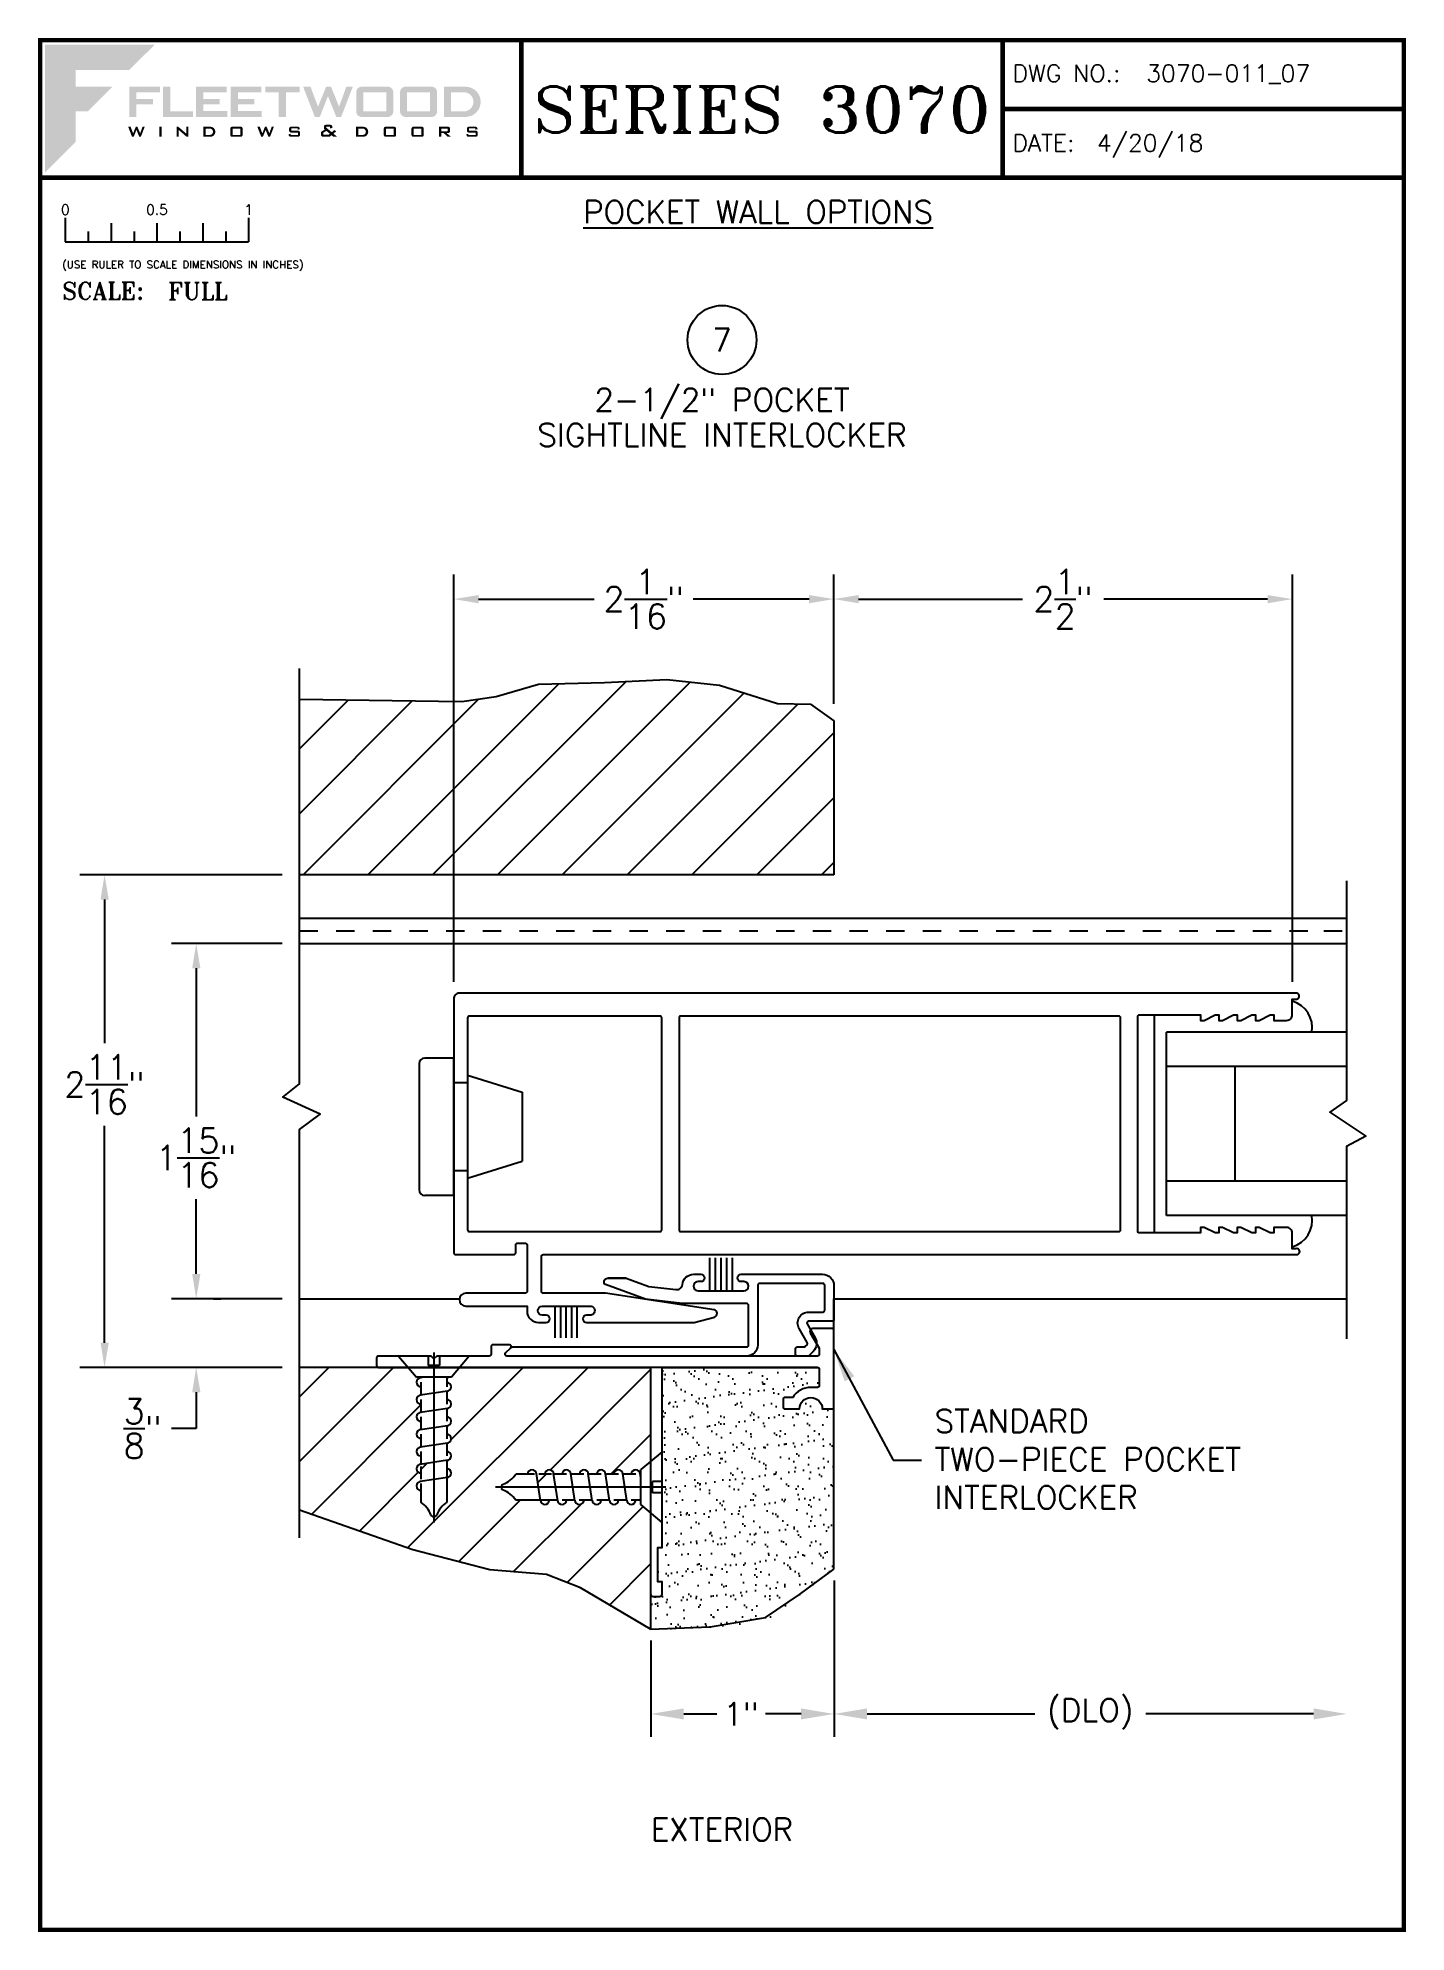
# Paper-space layout 'DETAIL 7' of a CAD drawing. Extents: x 0.3 to 7.8, y 0.1 to 10.4.
# The model-space entities are those that its viewports show. They can reach past a viewport. Long polylines and large blocks are cut down to what shows.
import ezdxf
from ezdxf.enums import TextEntityAlignment as Align

# ---------------------------------------------------------------- set-up
doc = ezdxf.new("R2010")
doc.units = 0
doc.header["$LTSCALE"] = 0.25
doc.header["$MEASUREMENT"] = 0
doc.linetypes.add('HIDDEN', pattern=[0.375, 0.25, -0.125])
doc.layers.get('0').update_dxf_attribs({"linetype": 'CONTINUOUS'})
doc.layers.get('DEFPOINTS').update_dxf_attribs({"color": 1, "linetype": 'CONTINUOUS'})
for name, color, linetype in [('DIM', 7, 'CONTINUOUS'), ('FRAME', 1, 'CONTINUOUS'), ('GLASS-VINYL', 7, 'CONTINUOUS'), ('MISC', 7, 'CONTINUOUS'), ('SEAL', 7, 'CONTINUOUS'), ('SILL-PAN', 7, 'CONTINUOUS'), ('TEXT', 7, 'CONTINUOUS'), ('VENT', 5, 'CONTINUOUS'), ('WALL', 7, 'CONTINUOUS')]:
    doc.layers.add(name, color=color, linetype=linetype)
doc.layers.add('VP', color=40, linetype='CONTINUOUS', plot=False)
doc.layers.get('VP').off()
doc.styles.add('ROMANS', font='romans')
doc.styles.add('ROMANT', font='romant')
doc.styles.add('SIMPLEX-094', font='simplex.shx', dxfattribs={"height": 0.094})
doc.styles.get("Standard").update_dxf_attribs({"font": 'simplex.shx'})
doc.dimstyles.new('FULL SCALE', dxfattribs={"dimscale": 0.75, "dimtxt": 0.18, "dimasz": 0.18, "dimexe": 0.18, "dimexo": 0.125, "dimgap": 0.09, "dimtad": 0, "dimtih": 1, "dimtoh": 1, "dimdec": 4, "dimzin": 0, "dimdsep": 46, "dimlunit": 4, "dimtxsty": 'Standard', "dimcen": 0.09, "dimadec": 0, "dimazin": 0, "dimtfac": 1, "dimtdec": 4, "dimtofl": 0, "dimtmove": 0, "dimatfit": 3, "dimfxl": 0, "dimtolj": 1, "dimtzin": 0, "dimarcsym": 0})
doc.dimstyles.get("Standard").update_dxf_attribs({"dimtxt": 0.18, "dimasz": 0.18, "dimexe": 0.18, "dimexo": 0.0625, "dimgap": 0.09, "dimtad": 0, "dimtih": 1, "dimtoh": 1, "dimdec": 4, "dimzin": 0, "dimdsep": 46, "dimtxsty": 'Standard', "dimcen": 0.09, "dimadec": 0, "dimazin": 0, "dimtfac": 1, "dimtdec": 4, "dimtofl": 0, "dimtmove": 0, "dimatfit": 3, "dimfxl": 0, "dimtolj": 1, "dimtzin": 0, "dimarcsym": 0})

psp = doc.layouts.new('DETAIL 7')

# ---------------------------------------------------------------- texts
at = {"layer": 'TEXT'}
psp.add_text('EXTERIOR', height=0.124, dxfattribs=at).set_placement((4.032, 0.61034), align=Align.CENTER)
for s, insert, char_height, width, attachment_point in [('{\\LPOCKET WALL OPTIONS}', (4.22925, 9.4995), 0.124, 2.2957, 5), ('STANDARD\\PTWO-PIECE POCKET \\PINTERLOCKER', (5.19168, 2.69315), 0.125, 2.0515248, 4)]:
    psp.add_mtext(s, dxfattribs=dict(at, insert=insert, char_height=char_height, width=width, attachment_point=attachment_point))

msp = doc.modelspace()

# ---------------------------------------------------------------- blocks, each defined once
blk = doc.blocks.new('Fleetwood_Logo_6-10-15')
h = blk.add_hatch(color=154)
h.dxf.hatch_style = 1
h.paths.add_polyline_path([(0.2526, -0.0017), (0.0019, -0.0017), (0.0019, -0.2942), (0.0725, -0.2236), (0.0725, -0.1535), (0.1007, -0.1535), (0.1567, -0.0976), (0.0725, -0.0976), (0.0725, -0.0596), (0.1946, -0.0596)])
h = blk.add_hatch(color=251)
h.dxf.hatch_style = 1
h.paths.add_polyline_path([(0.2487, -0.1256), (0.2112, -0.1256), (0.2112, -0.1102), (0.2647, -0.1102), (0.2647, -0.0976), (0.1946, -0.0976), (0.1946, -0.1667), (0.2112, -0.1667), (0.2112, -0.1377), (0.2487, -0.1377)])
h = blk.add_hatch(color=251)
h.dxf.hatch_style = 1
h.paths.add_polyline_path([(0.2886, -0.0976), (0.272, -0.0976), (0.272, -0.1667), (0.3401, -0.1667), (0.3401, -0.1535), (0.2886, -0.1535)])
h = blk.add_hatch(color=251)
h.dxf.hatch_style = 1
h.paths.add_polyline_path([(0.4175, -0.0976), (0.3474, -0.0976), (0.3474, -0.1667), (0.4185, -0.1667), (0.4185, -0.1534), (0.364, -0.1534), (0.364, -0.1377), (0.4015, -0.1377), (0.4015, -0.1256), (0.364, -0.1256), (0.364, -0.1102), (0.4175, -0.1102)])
h = blk.add_hatch(color=251)
h.dxf.hatch_style = 1
h.paths.add_polyline_path([(0.4965, -0.0976), (0.4264, -0.0976), (0.4264, -0.1667), (0.4975, -0.1667), (0.4975, -0.1534), (0.443, -0.1534), (0.443, -0.1377), (0.4804, -0.1377), (0.4804, -0.1256), (0.443, -0.1256), (0.443, -0.1102), (0.4965, -0.1102)])
h = blk.add_hatch(color=251)
h.dxf.hatch_style = 1
h.paths.add_polyline_path([(0.5842, -0.0976), (0.5054, -0.0976), (0.5054, -0.1102), (0.5365, -0.1102), (0.5365, -0.1667), (0.5531, -0.1667), (0.5531, -0.1102), (0.5842, -0.1102)])
h = blk.add_hatch(color=251)
h.dxf.hatch_style = 1
h.paths.add_polyline_path([(0.6089, -0.0976), (0.5921, -0.0976), (0.6188, -0.1667), (0.63, -0.1667), (0.6489, -0.1192), (0.6679, -0.1667), (0.6789, -0.1667), (0.7056, -0.0976), (0.6908, -0.0976), (0.6742, -0.1433), (0.6558, -0.0976), (0.6446, -0.0976), (0.6261, -0.1433)])
h = blk.add_hatch(color=251)
h.dxf.hatch_style = 1
h.paths.add_polyline_path([(0.7853, -0.0976), (0.726, -0.0976, 0.414214), (0.7133, -0.1102), (0.7133, -0.154, 0.414214), (0.726, -0.1667), (0.7853, -0.1667, 0.414214), (0.798, -0.154), (0.798, -0.1102, 0.414214)])
h.paths.add_polyline_path([(0.7819, -0.1102), (0.7819, -0.154), (0.7294, -0.154), (0.7294, -0.1102)], flags=16)
h = blk.add_hatch(color=251)
h.dxf.hatch_style = 1
h.paths.add_polyline_path([(0.8856, -0.0976), (0.8262, -0.0976, 0.414214), (0.8136, -0.1102), (0.8136, -0.154, 0.414214), (0.8262, -0.1667), (0.8856, -0.1667, 0.414214), (0.8982, -0.154), (0.8982, -0.1102, 0.414214)])
h.paths.add_polyline_path([(0.8822, -0.1102), (0.8822, -0.154), (0.8296, -0.154), (0.8296, -0.1102)], flags=16)
h = blk.add_hatch(color=251)
h.dxf.hatch_style = 1
h.paths.add_polyline_path([(0.9632, -0.0976), (0.914, -0.0976), (0.914, -0.1667), (0.9632, -0.1667, 1)])
h.paths.add_polyline_path([(0.9301, -0.1102), (0.9593, -0.1102, -1), (0.9593, -0.154), (0.9301, -0.154)], flags=16)
h = blk.add_hatch(color=7)
h.dxf.hatch_style = 1
h.paths.add_polyline_path([(0.2301, -0.1891), (0.2251, -0.1891), (0.2196, -0.2043), (0.2134, -0.1891), (0.2097, -0.1891), (0.2035, -0.2043), (0.1978, -0.1891), (0.1922, -0.1891), (0.2011, -0.2121), (0.2048, -0.2121), (0.2112, -0.1963), (0.2175, -0.2121), (0.2212, -0.2121)])
h = blk.add_hatch(color=7)
h.dxf.hatch_style = 1
h.paths.add_polyline_path([(0.2691, -0.1891), (0.2637, -0.1891), (0.2637, -0.2118), (0.2637, -0.2121), (0.2691, -0.2121)])
h = blk.add_hatch(color=7)
h.dxf.hatch_style = 1
h.paths.add_polyline_path([(0.3077, -0.1964), (0.3259, -0.2121), (0.3298, -0.2121), (0.3298, -0.1891), (0.325, -0.1891), (0.325, -0.2047), (0.3067, -0.1891), (0.3029, -0.1891), (0.3029, -0.2121), (0.3077, -0.2121)])
h = blk.add_hatch(color=7)
h.dxf.hatch_style = 1
h.paths.add_polyline_path([(0.3801, -0.1891), (0.3637, -0.1891), (0.3637, -0.2121), (0.3801, -0.2121, 1)])
h.paths.add_polyline_path([(0.3691, -0.2079), (0.3691, -0.1933), (0.3788, -0.1933, -1), (0.3788, -0.2079)], flags=16)
h = blk.add_hatch(color=7)
h.dxf.hatch_style = 1
h.paths.add_polyline_path([(0.4537, -0.2079), (0.4537, -0.1933, 0.414214), (0.4495, -0.1891), (0.4297, -0.1891, 0.414214), (0.4255, -0.1933), (0.4255, -0.2079, 0.414214), (0.4297, -0.2121), (0.4495, -0.2121, 0.414214)])
h.paths.add_polyline_path([(0.4308, -0.2079), (0.4308, -0.1933), (0.4484, -0.1933), (0.4484, -0.2079)], flags=16)
h = blk.add_hatch(color=7)
h.dxf.hatch_style = 1
h.paths.add_polyline_path([(0.5253, -0.1891), (0.5203, -0.1891), (0.5148, -0.2043), (0.5087, -0.1891), (0.5049, -0.1891), (0.4988, -0.2043), (0.493, -0.1891), (0.4874, -0.1891), (0.4963, -0.2121), (0.5001, -0.2121), (0.5064, -0.1963), (0.5127, -0.2121), (0.5164, -0.2121)])
h = blk.add_hatch(color=7)
h.dxf.hatch_style = 1
h.paths.add_polyline_path([(0.5801, -0.1891), (0.5643, -0.1891, 0.414214), (0.56, -0.1933), (0.56, -0.1981, 0.414214), (0.5643, -0.2024), (0.58, -0.2024), (0.58, -0.2078), (0.5637, -0.2078), (0.5637, -0.2052), (0.5591, -0.2062), (0.5591, -0.2078, 0.414214), (0.5634, -0.2121), (0.5805, -0.2121, 0.414214), (0.5848, -0.2078), (0.5848, -0.2024, 0.414214), (0.5805, -0.1982), (0.5648, -0.1982), (0.5648, -0.193), (0.5798, -0.193), (0.5798, -0.1958), (0.5843, -0.1948), (0.5843, -0.1933, 0.414214)])
h = blk.add_hatch(color=7)
h.dxf.hatch_style = 1
h.paths.add_polyline_path([(0.645, -0.1913, -0.222262), (0.6447, -0.1906), (0.6447, -0.1892), (0.6535, -0.1892), (0.6535, -0.193), (0.6587, -0.1918), (0.6587, -0.189, 0.414214), (0.6544, -0.1847), (0.6437, -0.1847, 0.414214), (0.6394, -0.189), (0.6394, -0.1922, 0.222262), (0.6407, -0.1948), (0.6415, -0.1955), (0.6345, -0.1998, 0.260684), (0.6329, -0.2027), (0.6329, -0.2078, 0.414214), (0.6372, -0.2121), (0.6514, -0.2121, 0.17577), (0.6536, -0.2113), (0.657, -0.2085), (0.6614, -0.2121), (0.6699, -0.2121), (0.6613, -0.2049), (0.6676, -0.1997), (0.6637, -0.1964), (0.6574, -0.2017)])
h.paths.add_polyline_path([(0.6532, -0.2052), (0.6509, -0.2072, -0.17577), (0.6502, -0.2074), (0.6382, -0.2074), (0.6382, -0.2033, -0.260684), (0.6387, -0.2025), (0.6451, -0.1985)], flags=16)
h = blk.add_hatch(color=7)
h.dxf.hatch_style = 1
h.paths.add_polyline_path([(0.7294, -0.1891), (0.713, -0.1891), (0.713, -0.2121), (0.7294, -0.2121, 1)])
h.paths.add_polyline_path([(0.7184, -0.2079), (0.7184, -0.1933), (0.7281, -0.1933, -1), (0.7281, -0.2079)], flags=16)
h = blk.add_hatch(color=7)
h.dxf.hatch_style = 1
h.paths.add_polyline_path([(0.8045, -0.2079), (0.8045, -0.1933, 0.414214), (0.8003, -0.1891), (0.7805, -0.1891, 0.414214), (0.7763, -0.1933), (0.7763, -0.2079, 0.414214), (0.7805, -0.2121), (0.8003, -0.2121, 0.414214)])
h.paths.add_polyline_path([(0.7816, -0.2079), (0.7816, -0.1933), (0.7992, -0.1933), (0.7992, -0.2079)], flags=16)
h = blk.add_hatch(color=7)
h.dxf.hatch_style = 1
h.paths.add_polyline_path([(0.8678, -0.2079), (0.8678, -0.1933, 0.414214), (0.8636, -0.1891), (0.8438, -0.1891, 0.414214), (0.8396, -0.1933), (0.8396, -0.2079, 0.414214), (0.8438, -0.2121), (0.8636, -0.2121, 0.414214)])
h.paths.add_polyline_path([(0.8449, -0.2079), (0.8449, -0.1933), (0.8624, -0.1933), (0.8624, -0.2079)], flags=16)
h = blk.add_hatch(color=7)
h.dxf.hatch_style = 1
h.paths.add_polyline_path([(0.9277, -0.1993), (0.9277, -0.1933, 0.414214), (0.9235, -0.1891), (0.9028, -0.1891), (0.9028, -0.2121), (0.9082, -0.2121), (0.9082, -0.2035), (0.9131, -0.2035), (0.9224, -0.2121), (0.9303, -0.2121), (0.9197, -0.2035), (0.9235, -0.2035, 0.414214)])
h.paths.add_polyline_path([(0.9082, -0.1993), (0.9082, -0.1933), (0.9214, -0.1933, -0.414214), (0.9224, -0.1943), (0.9224, -0.1983, -0.414214), (0.9214, -0.1993)], flags=16)
h = blk.add_hatch(color=7)
h.dxf.hatch_style = 1
h.paths.add_polyline_path([(0.9867, -0.1982), (0.971, -0.1982), (0.971, -0.193), (0.9859, -0.193), (0.9859, -0.1958), (0.9905, -0.1948), (0.9905, -0.1933, 0.414214), (0.9863, -0.1891), (0.9705, -0.1891, 0.414214), (0.9662, -0.1933), (0.9662, -0.1981, 0.414214), (0.9705, -0.2024), (0.9862, -0.2024), (0.9862, -0.2078), (0.9699, -0.2078), (0.9699, -0.2052), (0.9653, -0.2062), (0.9653, -0.2078, 0.414214), (0.9696, -0.2121), (0.9867, -0.2121, 0.414214), (0.991, -0.2078), (0.991, -0.2024, 0.414214)])
blk = doc.blocks.new('A-SIZE_P')
at = {"const_width": 0.025}
blk.add_lwpolyline([(0.313, 0.125), (7.751, 0.125), (7.751, 10.437), (0.313, 10.437)], close=True, dxfattribs=at)
for points in [[(2.938, 10.437), (2.938, 9.687)], [(5.563, 10.437), (5.563, 9.687)], [(5.563, 10.062), (7.751, 10.062)], [(0.313, 9.687), (7.751, 9.687)]]:
    blk.add_lwpolyline(points, dxfattribs=at)
at = {"xscale": 2.387023416083395, "yscale": 2.387023416083395, "zscale": 2.387023416083395}
blk.add_blockref('Fleetwood_Logo_6-10-15', (0.334, 10.416), dxfattribs=at)
for s, style, p in [('DWG NO.:', 'SIMPLEX-094', (5.617, 10.209)), ('DATE:', 'SIMPLEX-094', (5.616, 9.829)), ('SCALE:', 'ROMANT', (0.433, 9.022))]:
    blk.add_text(s, height=0.094, dxfattribs=dict(style=style)).set_placement(p)
for tag, p, style in [('DWG_NO', (6.346, 10.209), 'SIMPLEX-094'), ('DATE', (6.077, 9.829), 'SIMPLEX-094'), ('SCALE', (1.011, 9.02), 'ROMANT')]:
    blk.add_attdef(tag, p, '', height=0.094, dxfattribs=dict(style=style))
for tag, height, style, width, p, p2 in [('DWG_NO_F', 0.094, 'SIMPLEX-094', 1.745692, (6.347, 10.209), (7.683, 10.209)), ('PRODUCT', 0.25, 'ROMANT', 1.390728, (3.001, 9.934), (5.5, 9.934))]:
    blk.add_attdef(tag, text='', height=height, dxfattribs=dict(style=style, width=width)).set_placement(p, p2, align=Align.FIT)
blk = doc.blocks.new('Full')
for p, q in [((0.137, -0.219), (0.137, -0.35)), ((0.262, -0.294), (0.262, -0.35)), ((0.387, -0.249), (0.387, -0.35)), ((0.512, -0.294), (0.512, -0.35)), ((0.637, -0.249), (0.637, -0.35)), ((0.762, -0.294), (0.762, -0.35)), ((0.887, -0.249), (0.887, -0.35)), ((1.012, -0.294), (1.012, -0.35)), ((1.137, -0.219), (1.137, -0.35)), ((0.137, -0.35), (1.137, -0.35))]:
    blk.add_line(p, q)
for s, p in [('0', (0.137, -0.219)), ('0.5', (0.637, -0.219)), ('1', (1.137, -0.219))]:
    blk.add_text(s, height=0.055).set_placement(p, align=Align.BOTTOM_CENTER)
at = {"style": 'ROMANS'}
blk.add_text('(USE RULER TO SCALE DIMENSIONS IN INCHES)', height=0.04115, dxfattribs=at).set_placement((0.12, -0.495))
blk = doc.blocks.new('sectball')
blk.add_circle((0, 0), 0.125)
blk.add_attdef('NO', text='', height=0.062).set_placement((0, 0), align=Align.MIDDLE_CENTER)
for tag, p in [('LINE1', (0, -0.2588)), ('LINE2', (0, -0.3864)), ('LINE3', (0, -0.5214))]:
    blk.add_attdef(tag, text='', height=0.078).set_placement(p, align=Align.CENTER)
blk = doc.blocks.new('*D114')
at = {"layer": 'DEFPOINTS', "color": 0}
for p in [(7.439, 3.35), (4.643, 2.093), (7.439, 1.303)]:
    blk.add_point(p, dxfattribs=at)
at = {"layer": 'DIM', "color": 0, "lineweight": -2}
for p, q in [((4.643, 2.031), (4.643, 1.178)), ((4.823, 1.303), (5.738, 1.303)), ((7.259, 1.303), (6.344, 1.303))]:
    blk.add_line(p, q, dxfattribs=at)
at = {"layer": 'DIM', "color": 0}
for points in [[(4.823, 1.333), (4.823, 1.273), (4.643, 1.303)], [(7.259, 1.333), (7.259, 1.273), (7.439, 1.303)]]:
    blk.add_solid(points, dxfattribs=at)
at = {"layer": 'DIM', "color": 0, "insert": (6.041, 1.303), "char_height": 0.125, "attachment_point": 5}
blk.add_mtext('\\A1;(DLO)', dxfattribs=at)
blk = doc.blocks.new('*D115')
at = {"layer": 'DEFPOINTS', "color": 0}
for p in [(4.643, 2.093), (3.643, 1.765), (3.643, 1.303)]:
    blk.add_point(p, dxfattribs=at)
at = {"layer": 'DIM', "color": 0, "lineweight": -2}
for p, q in [((4.643, 2.031), (4.643, 1.178)), ((3.643, 1.703), (3.643, 1.178)), ((3.823, 1.303), (4.003, 1.303)), ((4.463, 1.303), (4.27, 1.303))]:
    blk.add_line(p, q, dxfattribs=at)
at = {"layer": 'DIM', "color": 0}
for points in [[(3.823, 1.333), (3.823, 1.273), (3.643, 1.303)], [(4.463, 1.333), (4.463, 1.273), (4.643, 1.303)]]:
    blk.add_solid(points, dxfattribs=at)
at = {"layer": 'DIM', "color": 0, "insert": (4.136, 1.303), "char_height": 0.125, "attachment_point": 5}
blk.add_mtext('\\A1;1"', dxfattribs=at)
blk = doc.blocks.new('*D116')
at = {"layer": 'DEFPOINTS', "color": 0}
for p in [(4.642, 7.387), (4.642, 6.722), (2.569, 5.205)]:
    blk.add_point(p, dxfattribs=at)
at = {"layer": 'SILL-PAN', "color": 0, "lineweight": -2}
for p, q in [((2.569, 5.299), (2.569, 7.522)), ((4.642, 6.816), (4.642, 7.522)), ((2.704, 7.387), (3.335, 7.387)), ((4.507, 7.387), (3.875, 7.387))]:
    blk.add_line(p, q, dxfattribs=at)
at = {"layer": 'SILL-PAN', "color": 0}
for points in [[(2.704, 7.409), (2.704, 7.364), (2.569, 7.387)], [(4.507, 7.409), (4.507, 7.364), (4.642, 7.387)]]:
    blk.add_solid(points, dxfattribs=at)
at = {"layer": 'SILL-PAN', "color": 0, "insert": (3.605, 7.387), "char_height": 0.135, "attachment_point": 5}
blk.add_mtext('\\A1;2{\\H1x;\\S1/16;}"', dxfattribs=at)
blk = doc.blocks.new('*D117')
at = {"layer": 'DEFPOINTS', "color": 0}
for p in [(1.727, 5.507), (1.164, 3.569), (1.727, 3.569)]:
    blk.add_point(p, dxfattribs=at)
at = {"layer": 'SILL-PAN', "color": 0, "lineweight": -2}
for p, q in [((1.633, 5.507), (1.029, 5.507)), ((1.164, 5.372), (1.164, 4.563)), ((1.164, 3.704), (1.164, 4.113)), ((1.633, 3.569), (1.029, 3.569))]:
    blk.add_line(p, q, dxfattribs=at)
at = {"layer": 'SILL-PAN', "color": 0}
for points in [[(1.142, 5.372), (1.187, 5.372), (1.164, 5.507)], [(1.142, 3.704), (1.187, 3.704), (1.164, 3.569)]]:
    blk.add_solid(points, dxfattribs=at)
at = {"layer": 'SILL-PAN', "color": 0, "insert": (1.164, 4.338), "char_height": 0.135, "attachment_point": 5}
blk.add_mtext('\\A1;1{\\H1.000000x;\\S15/16;}"', dxfattribs=at)
blk = doc.blocks.new('*D118')
at = {"layer": 'DEFPOINTS', "color": 0}
for p in [(1.164, 3.569), (1.164, 3.194), (1.727, 3.194)]:
    blk.add_point(p, dxfattribs=at)
at = {"layer": 'SILL-PAN', "color": 0, "lineweight": -2}
for p, q in [((1.164, 3.704), (1.164, 3.839)), ((1.258, 3.569), (1.299, 3.569)), ((1.633, 3.194), (1.029, 3.194)), ((1.164, 3.059), (1.164, 2.86)), ((1.164, 2.86), (1.029, 2.86))]:
    blk.add_line(p, q, dxfattribs=at)
at = {"layer": 'SILL-PAN', "color": 0}
for points in [[(1.142, 3.704), (1.187, 3.704), (1.164, 3.569)], [(1.142, 3.059), (1.187, 3.059), (1.164, 3.194)]]:
    blk.add_solid(points, dxfattribs=at)
at = {"layer": 'SILL-PAN', "color": 0, "insert": (0.872, 2.86), "char_height": 0.135, "attachment_point": 5}
blk.add_mtext('\\A1;{\\H1.000000x;\\S3/8;}"', dxfattribs=at)
blk = doc.blocks.new('*D119')
at = {"color": 0, "lineweight": -2}
for p, q in [((1.633, 5.882), (0.529, 5.882)), ((0.664, 5.747), (0.664, 4.963)), ((0.664, 3.329), (0.664, 4.513)), ((1.633, 3.194), (0.529, 3.194))]:
    blk.add_line(p, q, dxfattribs=at)
at = {"color": 0}
for points in [[(0.642, 5.747), (0.687, 5.747), (0.664, 5.882)], [(0.642, 3.329), (0.687, 3.329), (0.664, 3.194)]]:
    blk.add_solid(points, dxfattribs=at)
at = {"layer": 'DEFPOINTS', "color": 0}
for p in [(1.727, 5.882), (0.664, 3.194), (1.727, 3.194)]:
    blk.add_point(p, dxfattribs=at)
at = {"color": 0, "insert": (0.664, 4.738), "char_height": 0.135, "attachment_point": 5}
blk.add_mtext('\\A1;2{\\H1.000000x;\\S11/16;}"', dxfattribs=at)
blk = doc.blocks.new('*D140')
at = {"layer": 'DEFPOINTS', "color": 0}
for p in [(4.642, 7.387), (4.642, 6.722), (7.143, 5.204)]:
    blk.add_point(p, dxfattribs=at)
at = {"layer": 'SILL-PAN', "color": 0, "lineweight": -2}
for p, q in [((4.642, 6.816), (4.642, 7.522)), ((7.143, 5.298), (7.143, 7.522)), ((4.777, 7.387), (5.671, 7.387)), ((7.008, 7.387), (6.114, 7.387))]:
    blk.add_line(p, q, dxfattribs=at)
at = {"layer": 'SILL-PAN', "color": 0}
for points in [[(4.777, 7.409), (4.777, 7.364), (4.642, 7.387)], [(7.008, 7.409), (7.008, 7.364), (7.143, 7.387)]]:
    blk.add_solid(points, dxfattribs=at)
at = {"layer": 'SILL-PAN', "color": 0, "insert": (5.892, 7.387), "char_height": 0.135, "attachment_point": 5}
blk.add_mtext('\\A1;2{\\H1x;\\S1/2;}"', dxfattribs=at)
blk = doc.blocks.new('Door Bumper - Button Head - Top')
for p, q in [((-5.543, -9.799), (-5.7, -9.799)), ((-5.543, -9.799), (-5.543, -10.549)), ((-5.731, -9.83), (-5.731, -10.518)), ((-5.467, -9.893), (-5.169, -9.986)), ((-5.467, -9.893), (-5.467, -10.455)), ((-5.467, -9.934), (-5.543, -9.934)), ((-5.169, -9.986), (-5.169, -10.362)), ((-5.467, -10.414), (-5.543, -10.414)), ((-5.467, -10.455), (-5.169, -10.362)), ((-5.543, -10.549), (-5.7, -10.549))]:
    blk.add_line(p, q)
for centre, start, end in [((-5.7, -9.83), 90, 180), ((-5.7, -10.518), 180, 270)]:
    blk.add_arc(centre, 0.031, start, end)
blk = doc.blocks.new('A$C3DB10A03')
for p, q in [((0.909, 0.385), (0.793, 0.288)), ((0.909, 0.224), (0.909, 0.385)), ((0.793, 0.097), (0.793, 0.288)), ((0.857, 0.161), (0.857, 0.224)), ((0.909, 0.224), (0.857, 0.224)), ((0.929, 0.192), (0, 0.192)), ((0.909, 0.161), (0.857, 0.161)), ((0.909, 0), (0.909, 0.161)), ((0.909, 0), (0.793, 0.097))]:
    blk.add_line(p, q)
at = {"linetype": 'Continuous'}
for p, q in [((0.213, 0.263), (0.112, 0.263)), ((0.246, 0.118), (0.224, 0.267)), ((0.307, 0.263), (0.237, 0.263)), ((0.34, 0.118), (0.318, 0.267)), ((0.388, 0.263), (0.319, 0.263)), ((0.434, 0.118), (0.412, 0.267)), ((0.483, 0.263), (0.413, 0.263)), ((0.528, 0.118), (0.507, 0.267)), ((0.577, 0.263), (0.507, 0.263)), ((0.623, 0.118), (0.601, 0.267)), ((0.671, 0.263), (0.601, 0.263)), ((0.717, 0.118), (0.695, 0.267)), ((0.766, 0.263), (0.696, 0.263)), ((0.793, 0.243), (0.79, 0.267)), ((0.793, 0.263), (0.79, 0.263)), ((0.034, 0.199), (0.034, 0.186)), ((0.245, 0.122), (0.112, 0.122)), ((0.339, 0.122), (0.237, 0.122)), ((0.433, 0.122), (0.364, 0.122)), ((0.528, 0.122), (0.458, 0.122)), ((0.622, 0.122), (0.553, 0.122)), ((0.716, 0.122), (0.647, 0.122)), ((0.793, 0.122), (0.741, 0.122))]:
    blk.add_line(p, q, dxfattribs=at)
for centre, radius, start, end in [((0.044, 0.199), 0.00998, 101.7651, 180), ((-0.012, 0.351), 0.152, 290.7051, 324.5638), ((0.2, 0.263), 0.0244, 0, 180), ((0.294, 0.263), 0.0244, 0, 180), ((0.388, 0.263), 0.0244, 0, 180), ((0.483, 0.263), 0.0244, 0, 180), ((0.483, 0.263), 0.0244, 0, 180), ((0.577, 0.263), 0.0244, 0, 180), ((0.671, 0.263), 0.0244, 0, 180), ((0.671, 0.263), 0.0244, 0, 180), ((0.766, 0.263), 0.0244, 0, 180), ((0.766, 0.263), 0.0244, 0, 180), ((0.044, 0.186), 0.00998, 180, 258.2349), ((-0.012, 0.034), 0.152, 35.4362, 69.2949), ((0.27, 0.122), 0.0244, 180, 0), ((0.364, 0.122), 0.0244, 180, 0), ((0.458, 0.122), 0.0244, 180, 0), ((0.553, 0.122), 0.0244, 180, 0), ((0.647, 0.122), 0.0244, 180, 0), ((0.741, 0.122), 0.0244, 180, 0)]:
    blk.add_arc(centre, radius, start, end, dxfattribs=at)
blk = doc.blocks.new('A$C078B526A')
for p, q in [((0, 0.909), (0.097, 0.793)), ((0.161, 0.909), (0, 0.909)), ((0.161, 0.909), (0.161, 0.857)), ((0.224, 0.857), (0.161, 0.857)), ((0.192, 0.929), (0.192, 0)), ((0.224, 0.909), (0.224, 0.857)), ((0.385, 0.909), (0.224, 0.909)), ((0.385, 0.909), (0.288, 0.793)), ((0.288, 0.793), (0.097, 0.793))]:
    blk.add_line(p, q)
at = {"linetype": 'Continuous'}
for p, q in [((0.142, 0.793), (0.118, 0.79)), ((0.122, 0.793), (0.122, 0.79)), ((0.122, 0.766), (0.122, 0.696)), ((0.263, 0.793), (0.263, 0.741)), ((0.267, 0.717), (0.118, 0.695)), ((0.267, 0.623), (0.118, 0.601)), ((0.122, 0.671), (0.122, 0.601)), ((0.263, 0.716), (0.263, 0.647)), ((0.263, 0.622), (0.263, 0.553)), ((0.267, 0.528), (0.118, 0.507)), ((0.122, 0.577), (0.122, 0.507)), ((0.263, 0.528), (0.263, 0.458)), ((0.267, 0.434), (0.118, 0.412)), ((0.122, 0.483), (0.122, 0.413)), ((0.263, 0.433), (0.263, 0.364)), ((0.267, 0.34), (0.118, 0.318)), ((0.122, 0.388), (0.122, 0.319)), ((0.263, 0.339), (0.263, 0.237)), ((0.267, 0.246), (0.118, 0.224)), ((0.122, 0.307), (0.122, 0.237)), ((0.122, 0.213), (0.122, 0.112)), ((0.263, 0.245), (0.263, 0.112)), ((0.186, 0.034), (0.199, 0.034))]:
    blk.add_line(p, q, dxfattribs=at)
for centre, radius, start, end in [((0.122, 0.766), 0.0244, 90, 270), ((0.122, 0.766), 0.0244, 90, 270), ((0.263, 0.741), 0.0244, 270, 90), ((0.122, 0.671), 0.0244, 90, 270), ((0.122, 0.671), 0.0244, 90, 270), ((0.263, 0.647), 0.0244, 270, 90), ((0.122, 0.577), 0.0244, 90, 270), ((0.263, 0.553), 0.0244, 270, 90), ((0.122, 0.483), 0.0244, 90, 270), ((0.122, 0.483), 0.0244, 90, 270), ((0.263, 0.458), 0.0244, 270, 90), ((0.122, 0.388), 0.0244, 90, 270), ((0.122, 0.294), 0.0244, 90, 270), ((0.263, 0.364), 0.0244, 270, 90), ((0.122, 0.2), 0.0244, 90, 270), ((0.263, 0.27), 0.0244, 270, 90), ((0.034, -0.012), 0.152, 20.7051, 54.5638), ((0.351, -0.012), 0.152, 125.4362, 159.2949), ((0.186, 0.044), 0.00998, 191.7651, 270), ((0.199, 0.044), 0.00998, 270, 348.2349)]:
    blk.add_arc(centre, radius, start, end, dxfattribs=at)
blk = doc.blocks.new('3756 2 pc Post Interlocker')
for p, q in [((-0.678, 0.418), (-0.678, 0.598)), ((-0.647, 0.418), (-0.647, 0.598)), ((-0.616, 0.418), (-0.616, 0.598)), ((-0.585, 0.418), (-0.585, 0.598)), ((-0.554, 0.418), (-0.554, 0.598))]:
    blk.add_line(p, q)
blk.add_lwpolyline([(-1.133, 0.487), (-1.01, 0.442), (-0.862, 0.425, 0.41874), (-0.827, 0.452, -0.384071), (-0.766, 0.508), (-0.726, 0.508, -0.999994), (-0.726, 0.468), (-0.741, 0.468, 1.000003), (-0.741, 0.418), (-0.491, 0.418, 0.999996), (-0.491, 0.468), (-0.506, 0.468, -1), (-0.506, 0.508), (-0.062, 0.508, -0.414214), (0, 0.446), (0, 0.318), (0, 0.262, -0.414214), (-0.01, 0.252), (-0.138, 0.252, 0.577352), (-0.146, 0.237), (-0.103, 0.161, -0.339456), (-0.112, 0.089), (-0.139, 0.062), (-0.2, 0.062, -0.414214), (-0.21, 0.072), (-0.21, 0.102, -0.414214), (-0.2, 0.112), (-0.164, 0.112, 0.198912), (-0.157, 0.115), (-0.147, 0.124, 0.339456), (-0.146, 0.136), (-0.19, 0.212, -0.577352), (-0.138, 0.302), (-0.06, 0.302, 0.414214), (-0.05, 0.312), (-0.05, 0.448, 0.414214), (-0.06, 0.458), (-0.406, 0.458, 0.414214), (-0.416, 0.448), (-0.416, 0.122, -0.414214), (-0.476, 0.062), (-1.784, 0.062, -0.668179), (-1.791, 0.079), (-1.761, 0.109, -0.198912), (-1.754, 0.112), (-0.476, 0.112, 0.414214), (-0.466, 0.122), (-0.466, 0.338, 0.414214), (-0.476, 0.348), (-0.828, 0.348), (-1.028, 0.372), (-1.247, 0.452, -0.701346), (-1.234, 0.487), (-1.133, 0.487), (-1.234, 0.487)], format="xyb")
blk.add_lwpolyline([(-0.08, -0.01), (-0.08, -0.099, -0.414214), (-0.09, -0.109), (-0.126, -0.109, 0.258619), (-0.225, -0.164), (-0.267, -0.164, 0.414214), (-0.277, -0.174), (-0.277, -0.216, 0.414214), (-0.267, -0.226), (-0.188, -0.226, -1), (-0.064, -0.226), (-0.01, -0.226, 0.414214), (0, -0.216), (0, 0.202, 0.414214), (-0.01, 0.212), (-0.116, 0.212, 0.57735), (-0.129, 0.189), (-0.08, 0.105), (-0.08, 0.072, -0.414214), (-0.09, 0.062), (-1.784, 0.062, -0.668179), (-1.791, 0.079), (-1.763, 0.107, 0.668179), (-1.77, 0.124), (-1.86, 0.124, 0.414214), (-1.87, 0.114), (-1.87, 0.072, -0.414214), (-1.88, 0.062), (-2.167, 0.062), (-2.182, 0.047), (-2.197, 0.062), (-2.485, 0.062, 0.414214), (-2.495, 0.052), (-2.495, 0.01, 0.414214), (-2.485, 0), (-1.01, 0, -0.414214), (-1, -0.01), (-1, -1.237, 0.414214), (-0.987, -1.25), (-0.951, -1.25, 0.414214), (-0.938, -1.237), (-0.938, -1.17), (-0.96, -1.17), (-0.96, -0.982), (-0.938, -0.982), (-0.938, -0.01, -0.414214), (-0.928, 0), (-0.09, 0, -0.414214)], format="xyb", close=True)
for name, p in [('A$C078B526A', (-2.375, -0.847)), ('A$C3DB10A03', (-1.847, -0.846))]:
    blk.add_blockref(name, p)
blk = doc.blocks.new('3704_2.5in_Pocket_Sightline_Interlocker')
blk.add_lwpolyline([(0.863, -0.713, 1.271834), (0.863, -0.681), (0.843, -0.681), (0.843, -0.596, 0.414214), (0.812, -0.565), (0.743, -0.565), (0.743, -0.595), (0.723, -0.595), (0.663, -0.565), (0.643, -0.565), (0.643, -0.595), (0.623, -0.595), (0.563, -0.565), (0.543, -0.565), (0.543, -0.595), (0.523, -0.595), (0.463, -0.565), (0.443, -0.565), (0.443, -0.595), (0.423, -0.595), (0.363, -0.565), (0.343, -0.565), (0.343, -0.595), (0.01, -0.595, -0.414214), (0, -0.585), (0, 0.585, -0.414214), (0.01, 0.595), (0.343, 0.595), (0.343, 0.565), (0.363, 0.565), (0.423, 0.595), (0.443, 0.595), (0.443, 0.565), (0.463, 0.565), (0.523, 0.595), (0.543, 0.595), (0.543, 0.565), (0.563, 0.565), (0.623, 0.595), (0.643, 0.595), (0.643, 0.565), (0.663, 0.565), (0.723, 0.595), (0.743, 0.595), (0.743, 0.565), (0.812, 0.565, 0.414214), (0.843, 0.596), (0.843, 0.681), (0.863, 0.681, 1.112348), (0.863, 0.713), (-3.7, 0.713, 0.414214), (-3.731, 0.682), (-3.731, -0.703, 0.414214), (-3.721, -0.713), (-3.403, -0.713, 0.414214), (-3.393, -0.703), (-3.393, -0.661, -0.414214), (-3.383, -0.651), (-3.341, -0.651, -0.414214), (-3.331, -0.661), (-3.331, -0.914, -0.414214), (-3.341, -0.924), (-3.665, -0.924, 1), (-3.665, -0.994), (-3.331, -0.994), (-3.331, -1.022, 0.414214), (-3.269, -1.084), (-3.227, -1.084, 1), (-3.227, -1.044), (-3.247, -1.044, -0.999996), (-3.247, -0.994), (-2.987, -0.994, -1.000003), (-2.987, -1.044), (-3.007, -1.044, 0.999994), (-3.007, -1.084), (-2.419, -1.084), (-2.309, -1.054, 0.811415), (-2.311, -1.015), (-2.903, -0.924), (-3.243, -0.924, -0.414214), (-3.253, -0.914), (-3.253, -0.723, -0.414214), (-3.243, -0.713), (0.863, -0.713)], format="xyb")
for points in [[(-2.606, 0.588), (-3.645, 0.588, 0.414214), (-3.655, 0.578), (-3.655, -0.578, 0.414214), (-3.645, -0.588), (-2.606, -0.588, 0.414214), (-2.596, -0.578), (-2.596, 0.578, 0.414214)], [(-0.104, 0.588), (-2.492, 0.588, 0.414214), (-2.502, 0.578), (-2.502, -0.578, 0.414214), (-2.492, -0.588), (-0.104, -0.588, 0.414214), (-0.094, -0.578), (-0.094, 0.578, 0.414214)]]:
    blk.add_lwpolyline(points, format="xyb", close=True)

# ---------------------------------------------------------------- dimensions: what is measured, and where the dimension line sits
dim = psp.add_linear_dim(base=(0.66424, 3.19414), p1=(1.72674, 5.88214), p2=(1.72674, 3.19414), angle=90, dimstyle='FULL SCALE')
dim.commit()
dim.dimension.update_dxf_attribs({"geometry": '*D119', "text_midpoint": (0.66424, 4.73814), "dimtype": 160})
at = {"layer": 'DIM'}
dim = psp.add_linear_dim(base=(7.43908, 1.30316), p1=(4.64257, 2.09323), p2=(7.43908, 3.3499), text='(DLO)', dimstyle='Standard', override={"dimtxt": 0.125, "dimexe": 0.125, "dimgap": 0.062, "dimtoh": 0, "dimlunit": 5, "dimpost": '"', "dimse1": 0, "dimse2": 1}, dxfattribs=at)
dim.commit()
dim.dimension.update_dxf_attribs({"geometry": '*D114', "text_midpoint": (6.04083, 1.30316)})
dim = psp.add_linear_dim(base=(3.64273, 1.30316), p1=(4.64257, 2.09323), p2=(3.64273, 1.76531), dimstyle='Standard', override={"dimtxt": 0.125, "dimexe": 0.125, "dimgap": 0.062, "dimtoh": 0, "dimlunit": 5, "dimpost": '"'}, dxfattribs=at)
dim.commit()
dim.dimension.update_dxf_attribs({"geometry": '*D115', "text_midpoint": (4.13619, 1.30316), "dimtype": 160})
at = {"layer": 'SILL-PAN'}
dim = psp.add_linear_dim(base=(4.64211, 7.38655), p1=(2.56863, 5.20514), p2=(4.64211, 6.72215), dimstyle='FULL SCALE', dxfattribs=at)
dim.commit()
dim.dimension.update_dxf_attribs({"geometry": '*D116', "text_midpoint": (3.60537, 7.38655)})
dim = psp.add_linear_dim(base=(4.64211, 7.38655), p1=(7.14263, 5.20414), p2=(4.64211, 6.72215), angle=180, dimstyle='FULL SCALE', dxfattribs=at)
dim.commit()
dim.dimension.update_dxf_attribs({"geometry": '*D140', "text_midpoint": (5.89237, 7.38655)})
for base, p1, p2, picture, middle in [((1.16424, 3.56894), (1.72674, 5.50734), (1.72674, 3.56894), '*D117', (1.16424, 4.33814)), ((1.16424, 3.19414), (1.16424, 3.56894), (1.72674, 3.19414), '*D118', (0.87174, 2.85984))]:
    dim = psp.add_linear_dim(base=base, p1=p1, p2=p2, angle=90, dimstyle='FULL SCALE', dxfattribs=at)
    dim.commit()
    dim.dimension.update_dxf_attribs({"geometry": picture, "text_midpoint": middle, "dimtype": 160})

# ---------------------------------------------------------------- hatches: boundary and pattern name
at = {"layer": 'TEXT'}
h = msp.add_hatch(dxfattribs=at)
h.set_pattern_fill('ANSI31', color=256, scale=2, style=0)
h.set_pattern_definition([(45, (0.22255, -26.4977), (-0.1767767, 0.1767767), [])])
h.paths.add_polyline_path([(-3.12323, -15.63547), (-3.25129, -15.54385), (-3.42984, -15.54106), (-3.74755, -15.43988), (-4.03512, -15.40857), (-4.3739, -15.4261), (-4.73482, -15.4344), (-4.96583, -15.50148), (-5.15202, -15.52997), (-6.0386, -15.51602), (-6.0386, -16.47548), (-3.12272, -16.47547)])
edge = h.paths.add_edge_path()
edge.add_line((-5.37828, -19.50348), (-5.37551, -19.50308))
edge.add_line((-5.37551, -19.50308), (-5.37551, -19.45793))
edge.add_arc((-5.37551, -19.43349), 0.02444, 96.508147, 270, ccw=False)
edge.add_line((-5.37828, -19.4092), (-5.37551, -19.4088))
edge.add_line((-5.37551, -19.4088), (-5.37551, -19.36365))
edge.add_arc((-5.37551, -19.33921), 0.02444, 96.508147, 270, ccw=False)
edge.add_line((-5.37828, -19.31492), (-5.37551, -19.31452))
edge.add_line((-5.37551, -19.31452), (-5.37551, -19.26937))
edge.add_arc((-5.37551, -19.24493), 0.02444, 96.207693, 270, ccw=False)
edge.add_line((-5.37816, -19.22063), (-5.37551, -19.22025))
edge.add_line((-5.37551, -19.22025), (-5.37551, -19.21738))
edge.add_line((-5.37551, -19.21738), (-5.40006, -19.21738))
edge.add_line((-5.40006, -19.21738), (-5.4453, -19.16348))
edge.add_line((-5.4453, -19.16348), (-5.60742, -19.16348))
edge.add_line((-5.60742, -19.16348), (-6.0386, -19.16348))
edge.add_line((-6.0386, -19.16348), (-6.0386, -19.9423))
edge.add_line((-6.0386, -19.9423), (-5.4194, -20.15919))
edge.add_line((-5.4194, -20.15919), (-4.99974, -20.26837))
edge.add_line((-4.99974, -20.26837), (-4.69043, -20.29382))
edge.add_line((-4.69043, -20.29382), (-4.5056, -20.36606))
edge.add_line((-4.5056, -20.36606), (-4.12262, -20.5923))
edge.add_line((-4.12262, -20.5923), (-4.12262, -19.95679))
edge.add_line((-4.12262, -19.95679), (-4.17624, -19.9118))
edge.add_line((-4.17624, -19.9118), (-4.17624, -19.88725))
edge.add_line((-4.17624, -19.88725), (-4.20379, -19.88725))
edge.add_arc((-4.22823, -19.88725), 0.02444, 186.508147, 360, ccw=False)
edge.add_line((-4.25252, -19.89002), (-4.25292, -19.88725))
edge.add_line((-4.25292, -19.88725), (-4.29807, -19.88725))
edge.add_arc((-4.32251, -19.88725), 0.02444, 186.508147, 360, ccw=False)
edge.add_line((-4.3468, -19.89002), (-4.3472, -19.88725))
edge.add_line((-4.3472, -19.88725), (-4.39235, -19.88725))
edge.add_arc((-4.41679, -19.88725), 0.02444, 186.508147, 360, ccw=False)
edge.add_line((-4.44108, -19.89002), (-4.44148, -19.88725))
edge.add_line((-4.44148, -19.88725), (-4.48663, -19.88725))
edge.add_arc((-4.51107, -19.88725), 0.02444, 186.508147, 360, ccw=False)
edge.add_line((-4.53535, -19.89002), (-4.53576, -19.88725))
edge.add_line((-4.53576, -19.88725), (-4.58091, -19.88725))
edge.add_arc((-4.60535, -19.88725), 0.02444, 186.508147, 360, ccw=False)
edge.add_line((-4.62963, -19.89002), (-4.63004, -19.88725))
edge.add_line((-4.63004, -19.88725), (-4.67519, -19.88725))
edge.add_arc((-4.69963, -19.88725), 0.02444, 186.508147, 360, ccw=False)
edge.add_line((-4.72391, -19.89002), (-4.72431, -19.88725))
edge.add_line((-4.72431, -19.88725), (-4.73231, -19.88725))
edge.add_line((-4.73231, -19.88725), (-4.85731, -19.88725))
edge.add_arc((-4.98114, -19.97537), 0.15198, 35.436208, 69.294922)
edge.add_arc((-4.92537, -19.82343), 0.00998, 180, 258.234857, ccw=False)
edge.add_line((-4.93534, -19.82343), (-4.93534, -19.80286))
edge.add_arc((-4.98114, -19.65794), 0.15198, 287.535643, 289.607357)
edge.add_arc((-4.92537, -19.80987), 0.00998, 101.765143, 118.547291, ccw=False)
edge.add_arc((-4.98114, -19.65794), 0.15198, 290.705078, 324.563792)
edge.add_line((-4.85731, -19.74606), (-4.79391, -19.74606))
edge.add_arc((-4.76946, -19.74606), 0.02444, 6.508147, 180, ccw=False)
edge.add_line((-4.74518, -19.74329), (-4.73455, -19.81665))
edge.add_line((-4.73455, -19.81665), (-4.64027, -19.81665))
edge.add_line((-4.64027, -19.81665), (-4.6505, -19.74606))
edge.add_line((-4.6505, -19.74606), (-4.65074, -19.74606))
edge.add_line((-4.65074, -19.74606), (-4.69963, -19.74606))
edge.add_arc((-4.67519, -19.74606), 0.02444, 6.508147, 180, ccw=False)
edge.add_line((-4.6509, -19.74329), (-4.6505, -19.74606))
edge.add_line((-4.6505, -19.74606), (-4.60535, -19.74606))
edge.add_arc((-4.58091, -19.74606), 0.02444, 6.508147, 180, ccw=False)
edge.add_line((-4.55662, -19.74329), (-4.55622, -19.74606))
edge.add_line((-4.55622, -19.74606), (-4.51107, -19.74606))
edge.add_arc((-4.48663, -19.74606), 0.02444, 6.508147, 180, ccw=False)
edge.add_line((-4.46234, -19.74329), (-4.46194, -19.74606))
edge.add_line((-4.46194, -19.74606), (-4.41679, -19.74606))
edge.add_arc((-4.39235, -19.74606), 0.02444, 6.508147, 180, ccw=False)
edge.add_line((-4.36806, -19.74329), (-4.36766, -19.74606))
edge.add_line((-4.36766, -19.74606), (-4.32251, -19.74606))
edge.add_arc((-4.29807, -19.74606), 0.02444, 6.508147, 180, ccw=False)
edge.add_line((-4.27378, -19.74329), (-4.27338, -19.74606))
edge.add_line((-4.27338, -19.74606), (-4.22823, -19.74606))
edge.add_arc((-4.20379, -19.74606), 0.02444, 6.207693, 180, ccw=False)
edge.add_line((-4.17949, -19.74341), (-4.17911, -19.74606))
edge.add_line((-4.17911, -19.74606), (-4.17624, -19.74606))
edge.add_line((-4.17624, -19.74606), (-4.17624, -19.72151))
edge.add_line((-4.17624, -19.72151), (-4.12262, -19.67651))
edge.add_line((-4.12262, -19.67651), (-4.12262, -19.17197))
edge.add_arc((-4.13251, -19.17347), 0.01, 8.667505, 90)
edge.add_line((-4.13251, -19.16348), (-5.16454, -19.16348))
edge.add_line((-5.16454, -19.16348), (-5.20978, -19.21738))
edge.add_line((-5.20978, -19.21738), (-5.23432, -19.21738))
edge.add_line((-5.23432, -19.21738), (-5.23432, -19.24493))
edge.add_arc((-5.23432, -19.26937), 0.02444, -83.491853, 90, ccw=False)
edge.add_line((-5.23155, -19.29366), (-5.23432, -19.29406))
edge.add_line((-5.23432, -19.29406), (-5.23432, -19.33921))
edge.add_arc((-5.23432, -19.36365), 0.02444, -83.491853, 90, ccw=False)
edge.add_line((-5.23155, -19.38793), (-5.23432, -19.38834))
edge.add_line((-5.23432, -19.38834), (-5.23432, -19.43349))
edge.add_arc((-5.23432, -19.45793), 0.02444, -83.491853, 90, ccw=False)
edge.add_line((-5.23155, -19.48221), (-5.23432, -19.48262))
edge.add_line((-5.23432, -19.48262), (-5.23432, -19.52776))
edge.add_arc((-5.23432, -19.55221), 0.02444, -83.491853, 90, ccw=False)
edge.add_line((-5.23155, -19.57649), (-5.23432, -19.57689))
edge.add_line((-5.23432, -19.57689), (-5.23432, -19.62204))
edge.add_arc((-5.23432, -19.64649), 0.02444, -83.491853, 90, ccw=False)
edge.add_line((-5.23155, -19.67077), (-5.23432, -19.67117))
edge.add_line((-5.23432, -19.67117), (-5.23432, -19.71632))
edge.add_arc((-5.23432, -19.74077), 0.02444, -83.491853, 90, ccw=False)
edge.add_line((-5.23155, -19.76505), (-5.23432, -19.76545))
edge.add_line((-5.23432, -19.76545), (-5.23432, -19.77345))
edge.add_line((-5.23432, -19.77345), (-5.23432, -19.89845))
edge.add_arc((-5.14621, -20.02227), 0.15198, 125.436208, 159.294922)
edge.add_arc((-5.29814, -19.96651), 0.00998, 270, 348.234857, ccw=False)
edge.add_line((-5.29814, -19.97648), (-5.31871, -19.97648))
edge.add_arc((-5.46363, -20.02227), 0.15198, 17.535643, 19.607357)
edge.add_arc((-5.3117, -19.96651), 0.00998, 191.765143, 208.547291, ccw=False)
edge.add_arc((-5.46363, -20.02227), 0.15198, 20.705078, 54.563792)
edge.add_line((-5.37551, -19.89845), (-5.37551, -19.83505))
edge.add_arc((-5.37551, -19.8106), 0.02444, 96.508147, 270, ccw=False)
edge.add_line((-5.37828, -19.78632), (-5.30492, -19.77568))
edge.add_line((-5.30492, -19.77568), (-5.30492, -19.68141))
edge.add_line((-5.30492, -19.68141), (-5.37551, -19.69164))
edge.add_line((-5.37551, -19.69164), (-5.37551, -19.69188))
edge.add_line((-5.37551, -19.69188), (-5.37551, -19.74077))
edge.add_arc((-5.37551, -19.71632), 0.02444, 96.508147, 270, ccw=False)
edge.add_line((-5.37828, -19.69204), (-5.37551, -19.69164))
edge.add_line((-5.37551, -19.69164), (-5.37551, -19.64649))
edge.add_arc((-5.37551, -19.62204), 0.02444, 96.508147, 270, ccw=False)
edge.add_line((-5.37828, -19.59776), (-5.37551, -19.59736))
edge.add_line((-5.37551, -19.59736), (-5.37551, -19.55221))
edge.add_arc((-5.37551, -19.52776), 0.02444, 96.508147, 270, ccw=False)
at = {"layer": 'WALL'}
h = msp.add_hatch(dxfattribs=at)
h.set_pattern_fill('AR-SAND', color=256, scale=0.06, style=0)
h.set_pattern_definition([(37.5, (-19.58229, -28.86056), (-0.0037796, 0.11560943), [0, -0.0912, 0, -0.102, 0, -0.0975]), (7.5, (-19.58229, -28.86056), (0.1061866, 0.1693288), [0, -0.0492, 0, -0.0822, 0, -0.0315]), (327.5, (-19.65609, -28.86056), (0.1868485, 0.00033954), [0, -0.03, 0, -0.108, 0, -0.141]), (317.5, (-19.65609, -28.86056), (0.1803676, 0.0526605), [0, -0.015, 0, -0.0708, 0, -0.081])])
h.paths.add_polyline_path([(-3.39963, -19.379), (-3.39963, -19.337, -0.41421356), (-3.38963, -19.327), (-3.34794, -19.327, -0.25861907), (-3.24872, -19.272), (-3.21271, -19.272, 0.41421356), (-3.20271, -19.262), (-3.20271, -19.17347, 0.41421356), (-3.21271, -19.16348), (-4.05063, -19.16348, 0.41421356), (-4.06063, -19.17347), (-4.06063, -20.14538), (-4.08262, -20.14538), (-4.08262, -20.33336), (-4.06063, -20.33336), (-4.06063, -20.40002, -0.41421356), (-4.07396, -20.41335), (-4.10929, -20.41335, -0.41421356), (-4.12262, -20.40002), (-4.12262, -20.59231), (-3.52596, -20.57002), (-3.12278, -20.26439), (-3.12278, -19.38012, -0.38174914), (-3.13272, -19.389), (-3.18672, -19.389, 1), (-3.31072, -19.389), (-3.38963, -19.389, -0.41421356)])

# ---------------------------------------------------------------- linework, layer by layer
at = {"layer": 'GLASS-VINYL', "color": 7}
for p, q in [((-1.37348, -18.42273), (-1.37348, -17.24673)), ((-1.30848, -18.33473), (-1.30848, -17.33473)), ((0.21606, -17.33473), (-1.30848, -17.33473)), ((0.21606, -17.52223), (-1.30848, -17.52223)), ((-0.93348, -18.14723), (-0.93348, -17.52223)), ((0.21606, -18.14723), (-1.30848, -18.14723)), ((0.21606, -18.33473), (-1.30848, -18.33473))]:
    msp.add_line(p, q, dxfattribs=at)
for centre, start, end in [((-0.66654, -17.3102), 350.75972, 72.645769), ((-0.66654, -18.35926), 287.354231, 9.24028)]:
    msp.add_arc(centre, 0.15276, start, end, dxfattribs=at)
at = {"layer": 'SEAL'}
for p, q in [((-4.64272, -19.00266), (-4.64272, -18.82848)), ((-4.61272, -19.00266), (-4.61272, -18.82848)), ((-4.58272, -19.00266), (-4.58272, -18.82848)), ((-4.55272, -19.00266), (-4.55272, -18.82848)), ((-4.52272, -19.00266), (-4.52272, -18.82848))]:
    msp.add_line(p, q, dxfattribs=at)
at = {"layer": 'SILL-PAN'}
msp.add_line((-6.0386, -16.71128), (0.21606, -16.71128), dxfattribs=at)
at = {"layer": 'SILL-PAN', "linetype": 'HIDDEN'}
msp.add_line((-6.0386, -16.78078), (0.21606, -16.78078), dxfattribs=at)
at = {"layer": 'WALL'}
for p, q in [((-6.0386, -16.47548), (-6.0386, -15.47114)), ((-3.12272, -16.47547), (-6.0386, -16.47548)), ((-6.0386, -16.85028), (0.21606, -16.85028)), ((-6.0386, -18.78868), (-5.16539, -18.78868)), ((-3.12277, -20.26439), (-3.12255, -18.78868)), ((-3.12255, -18.78868), (0.21606, -18.78868)), ((-3.2126, -19.16348), (-6.0386, -19.16348)), ((-4.12262, -19.17347), (-4.12262, -20.59231))]:
    msp.add_line(p, q, dxfattribs=at)
for points in [[(-6.0386, -20.09399), (-6.0386, -17.86532), (-5.92437, -17.78105), (-6.12825, -17.68959), (-6.0386, -17.61532), (-6.0386, -15.27142)], [(-6.03861, -15.51602), (-5.15202, -15.52997), (-4.96583, -15.50148), (-4.73482, -15.4344), (-4.3739, -15.4261), (-4.03512, -15.40857), (-3.74755, -15.43988), (-3.42984, -15.54106), (-3.25129, -15.54385), (-3.12323, -15.63547), (-3.12272, -16.47547)], [(0.21606, -16.50777), (0.21606, -17.7076), (0.1238, -17.77128), (0.32032, -17.90179), (0.21606, -17.9576), (0.21606, -19.00772)], [(-4.12261, -20.59231), (-4.5056, -20.36606), (-4.69043, -20.29382), (-4.99974, -20.26837), (-5.4194, -20.15919), (-6.0386, -19.9423)], [(-4.12261, -20.59231), (-3.79795, -20.57953), (-3.49607, -20.52881), (-3.30983, -20.4036), (-3.12277, -20.26439)]]:
    msp.add_lwpolyline(points, dxfattribs=at)

# ---------------------------------------------------------------- block references
at = {"layer": 'FRAME'}
msp.add_blockref('3756 2 pc Post Interlocker', (-3.12261, -19.16348), dxfattribs=at)
at = {"layer": 'MISC'}
msp.add_blockref('Door Bumper - Button Head - Top', (0.34587, -7.67605), dxfattribs=at)
at = {"layer": 'VENT'}
msp.add_blockref('3704_2.5in_Pocket_Sightline_Interlocker', (-1.46572, -17.83448), dxfattribs=at)

# ---------------------------------------------------------------- block references
at = {"layer": 'DIM'}
ref = psp.add_blockref('A-SIZE_P', (0, 0), dxfattribs=at)
ref.add_attrib('DATE', '4/20/18', (6.07741, 9.82884), dxfattribs={"layer": '0', "height": 0.094, "style": 'SIMPLEX-094'})
ref.add_attrib('SCALE', 'FULL', (1.01101, 9.02035), dxfattribs={"layer": '0', "height": 0.094, "style": 'ROMANT'})
ref.add_attrib('PRODUCT', 'SERIES 3070', dxfattribs={"layer": '0', "height": 0.25, "style": 'ROMANT', "width": 0.981308}).set_placement((3.0005, 9.93352), (5.5005, 9.93352), align=Align.FIT)
ref.add_attrib('DWG_NO', '3070-011_07', (6.34634, 10.20879), dxfattribs={"layer": '0', "height": 0.094, "style": 'SIMPLEX-094'})
psp.add_blockref('Full', (0.313, 9.687), dxfattribs=at)
at = {"layer": 'TEXT'}
ref = psp.add_blockref('sectball', (4.032, 8.80121), dxfattribs=dict(at, xscale=1.504000000000005, yscale=1.504000000000005, zscale=1.504000000000005))
ref.add_attrib('NO', '7', dxfattribs={"layer": '0', "height": 0.125}).set_placement((4.032, 8.80121), align=Align.MIDDLE_CENTER)
ref.add_attrib('LINE1', '2-1/2" POCKET', dxfattribs={"layer": '0', "height": 0.125}).set_placement((4.032, 8.41193), align=Align.CENTER)
ref.add_attrib('LINE2', 'SIGHTLINE INTERLOCKER', dxfattribs={"layer": '0', "height": 0.125}).set_placement((4.032, 8.22011), align=Align.CENTER)

psp.set_redraw_order([(e.dxf.handle, doc.entitydb.next_handle()) for e in psp.query("TEXT MTEXT ATTDEF DIMENSION ARC_DIMENSION")])  # texts and dimensions are drawn at this point

# ---------------------------------------------------------------- leaders
psp.add_leader([(4.64197, 3.29099), (4.96633, 2.68849), (5.11983, 2.68849)], dimstyle='Standard', override={"dimtxt": 0.125, "dimexe": 0.125, "dimgap": 0.062, "dimtoh": 0, "dimlunit": 5, "dimpost": '"'})

# ---------------------------------------------------------------- viewports
at = {"layer": 'VP'}
psp.add_viewport(center=(3.96819, 4.33236), size=(6.69391, 5.3526743), view_center_point=(-3.79715, -18.02525), view_height=5.3526743, dxfattribs=at)
psp.add_viewport(center=(7.44707, 4.33236), size=(0.26385, 5.352674), view_center_point=(0.22404, -18.02525), view_height=5.352674, status=3, dxfattribs=at)

doc.saveas('drawing.dxf')
